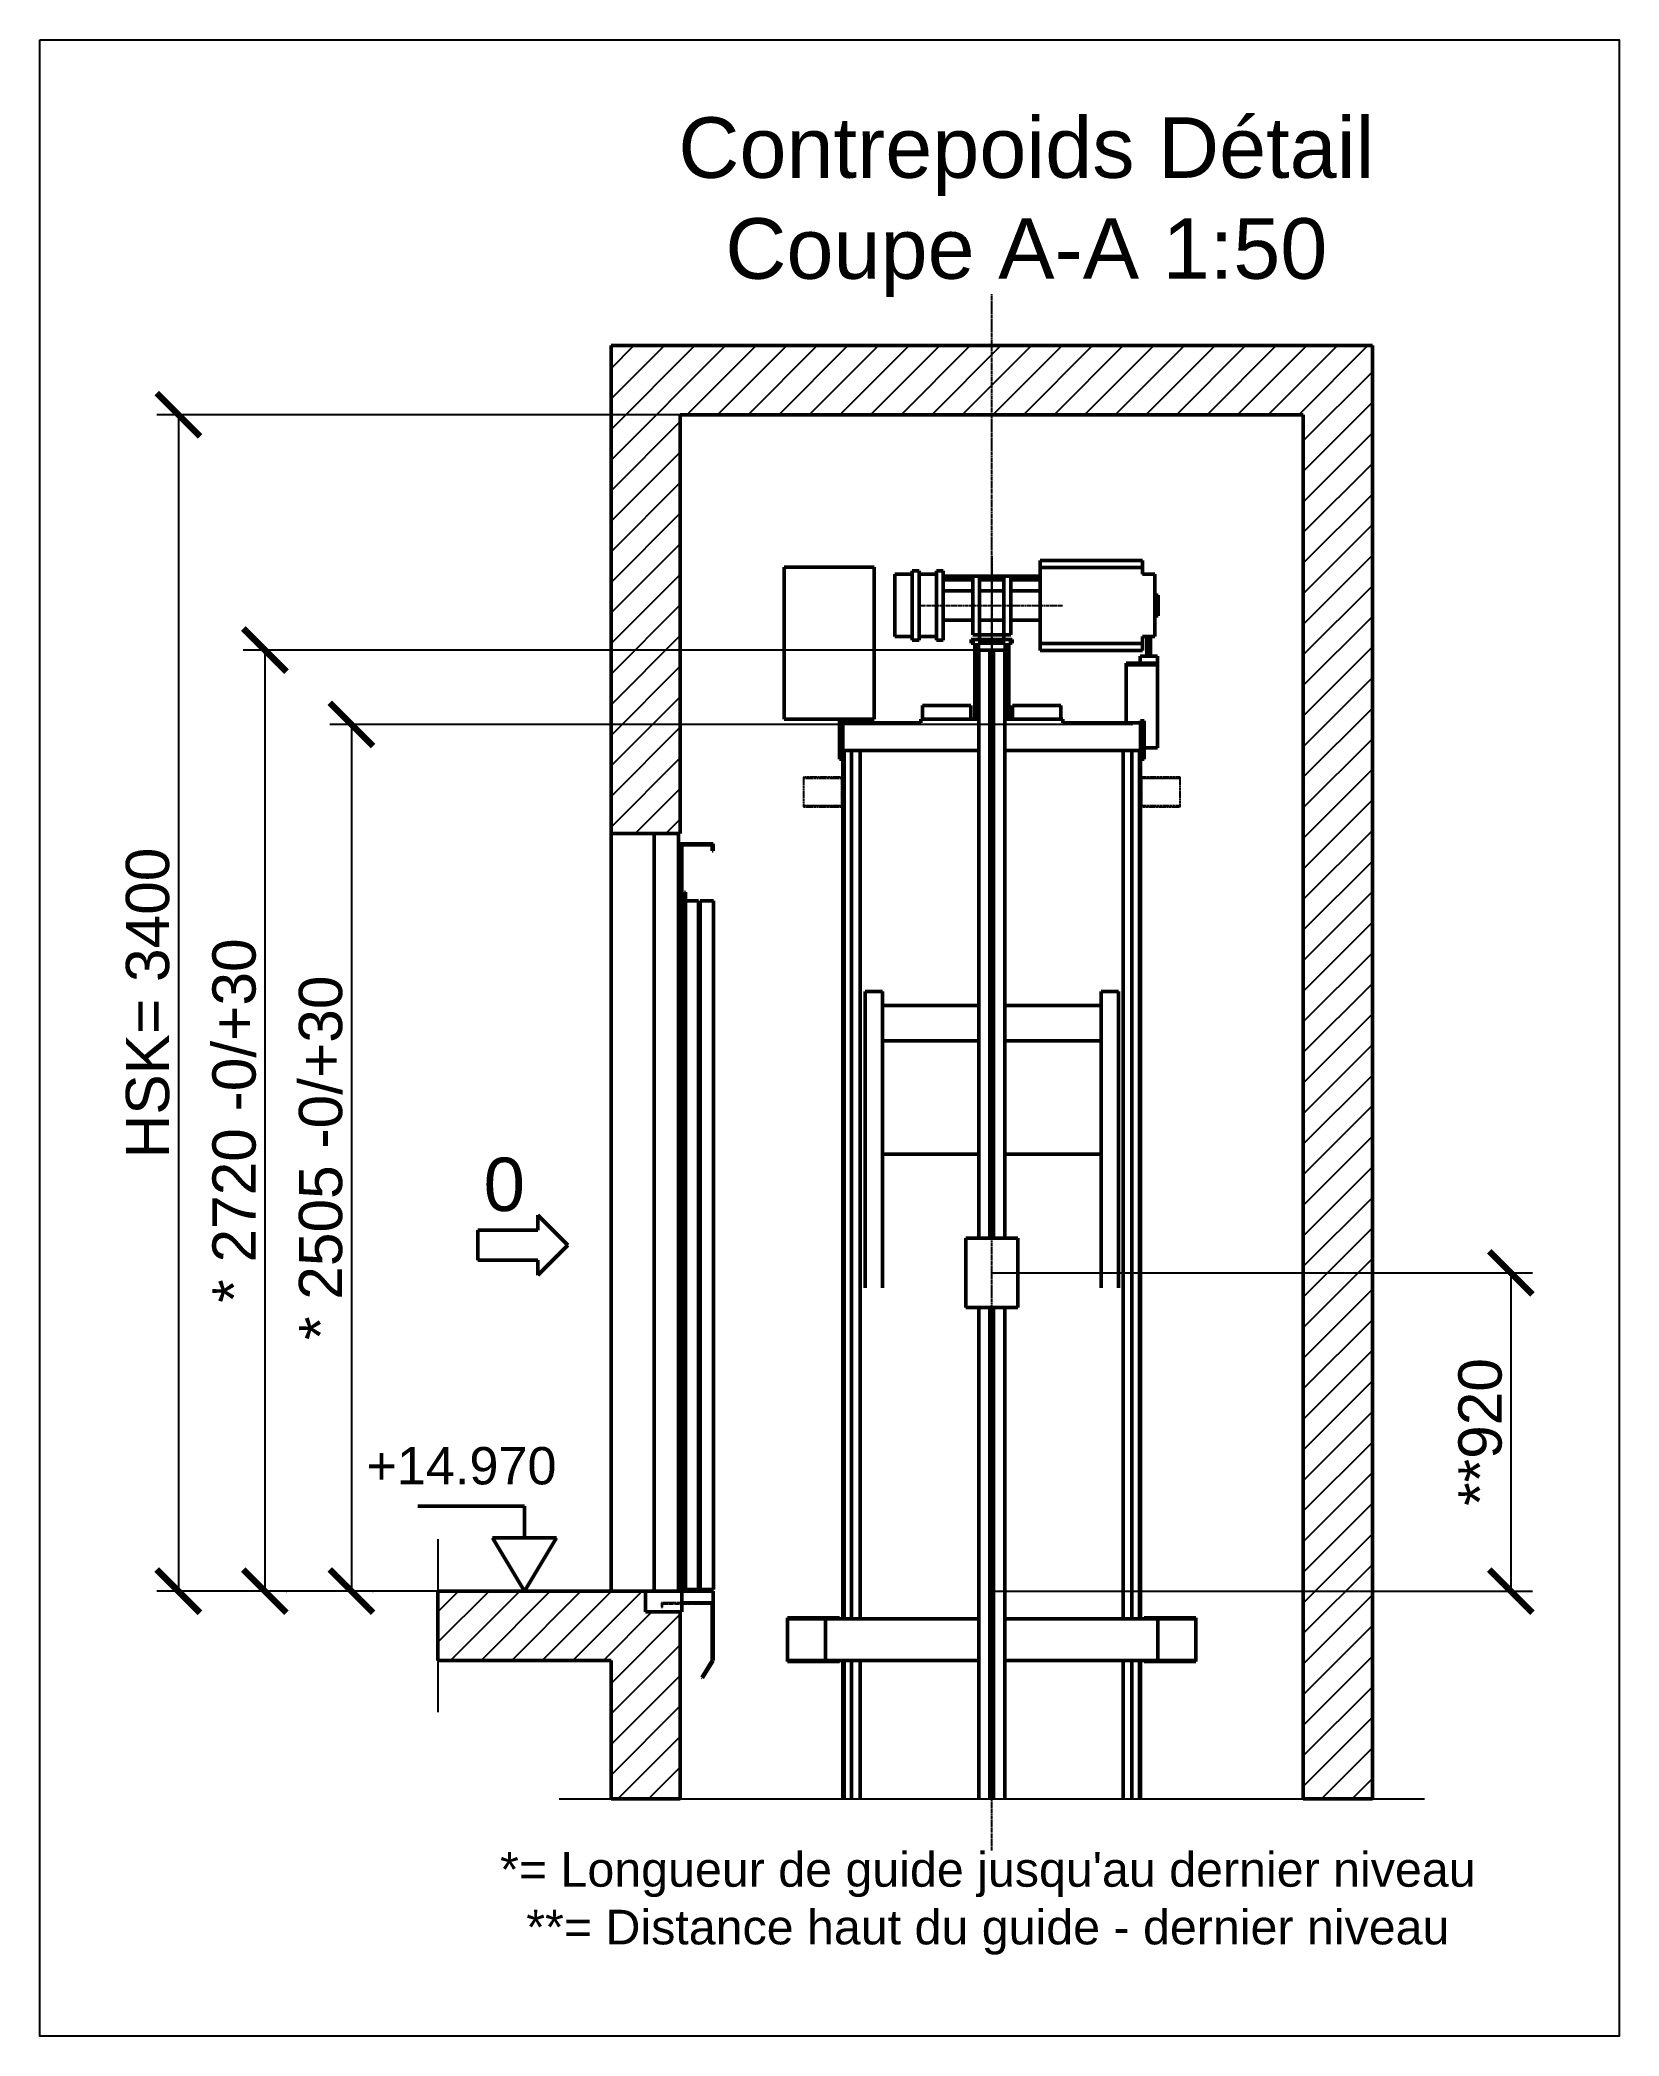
# Model space of a CAD drawing. Header units: millimetres. Extents: x -1795 to 75982, y -13206 to 25154.
# Drawn here: x 59763 to 64325, y -250 to 5519 of the extents above; entities that cross this region are included whole.
import ezdxf
from ezdxf.enums import TextEntityAlignment as Align

# ---------------------------------------------------------------- set-up
doc = ezdxf.new("R2010")
doc.units = ezdxf.units.MM
doc.linetypes.add('AM_ISO02W050', pattern=[7.5, 6, -1.5])
doc.linetypes.add('AM_ISO08W050', pattern=[18, 12, -1.5, 3, -1.5])
for name, color, linetype, lineweight in [('AM_0', 7, 'Continuous', 50), ('AM_3', 6, 'AM_ISO02W050', 25), ('AM_5', 3, 'Continuous', 25), ('AM_6', 2, 'Continuous', 35), ('LDCar-AM_0', 7, 'Continuous', 50), ('LDCar-AM_3', 6, 'AM_ISO02W050', 25), ('LDCar-AM_4', 3, 'Continuous', 25), ('LDCar-AM_6', 2, 'Continuous', 35), ('LDCar-AM_7', 4, 'AM_ISO08W050', 25), ('LDGear-AM_0', 7, 'Continuous', 50), ('LDGear-AM_6', 2, 'Continuous', 35), ('LDGear-AM_7', 4, 'AM_ISO08W050', 25), ('LDGuides-AM_0', 7, 'Continuous', 50), ('LDGuides-AM_6', 2, 'Continuous', 35), ('LDRailBrackets-AM_0', 7, 'Continuous', 50), ('LDRailBrackets-AM_6', 2, 'Continuous', 35), ('LDShaft-AM_0', 7, 'Continuous', 50), ('LDShaft-AM_4', 3, 'Continuous', 25), ('LDShaft-AM_5', 3, 'Continuous', 25), ('LDShaft-AM_6', 2, 'Continuous', 35), ('LDShaft-AM_7', 4, 'AM_ISO08W050', 25), ('LDShaft-AM_8', 1, 'Continuous', 25)]:
    doc.layers.add(name, color=color, linetype=linetype, lineweight=lineweight)
doc.layers.add('AM_VIEWS', color=1, linetype='Continuous', lineweight=25, plot=False)
doc.styles.add('LD', font='ARIALUNI.TTF')
doc.dimstyles.new('LIFT', dxfattribs={"dimtxt": 2.5, "dimasz": 2.5, "dimexe": 1.25, "dimexo": 0, "dimgap": 0.5, "dimtad": 1, "dimdec": 0, "dimzin": 1, "dimdsep": 46, "dimtxsty": 'LD', "dimblk": 'ARCHTICK', "dimcen": 0, "dimdle": 1, "dimclrd": 3, "dimclre": 3, "dimclrt": 4, "dimadec": 0, "dimazin": 0, "dimtp": 0.1, "dimtm": 0.1, "dimtfac": 0.71, "dimtdec": 0, "dimtix": 1, "dimtmove": 0, "dimatfit": 3, "dimfxl": 1, "dimtolj": 1, "dimarcsym": 0})

msp = doc.modelspace()

# ---------------------------------------------------------------- texts
at = {"layer": 'LDShaft-AM_0', "attachment_point": 5, "style": 'LD'}
for s, insert, char_height in [('\\fArial Unicode MS|b0|i0|u0;\\C256;Contrepoids Détail\\PCoupe A-A 1:50', (62612.6, 5035.9), 175), ("\\fArial Unicode MS|b0|i0|u0;\\C256;*= Longueur de guide jusqu'au dernier niveau\\P**= Distance haut du guide - dernier niveau ", (62501.3, 133.3), 100)]:
    msp.add_mtext(s, dxfattribs=dict(at, insert=insert, char_height=char_height))

# ---------------------------------------------------------------- blocks, each defined once
blk = doc.blocks.new('LD_20150423131208_00000123')
at = {"layer": 'LDShaft-AM_8'}
for p, q in [((-200, 22339), (131, 22670)), ((-200, 22427.4), (42.6, 22670)), ((-200, 22515.8), (-45.8, 22670)), ((-200, 22604.2), (-134.2, 22670)), ((19.4, 22470), (219.4, 22670)), ((107.7, 22470), (307.7, 22670)), ((196.1, 22470), (396.1, 22670)), ((284.5, 22470), (484.5, 22670)), ((372.9, 22470), (572.9, 22670)), ((461.3, 22470), (661.3, 22670)), ((549.7, 22470), (749.7, 22670)), ((638.1, 22470), (838.1, 22670)), ((726.5, 22470), (926.5, 22670)), ((814.9, 22470), (1014.9, 22670)), ((903.2, 22470), (1103.2, 22670)), ((991.6, 22470), (1191.6, 22670)), ((1080, 22470), (1280, 22670)), ((1168.4, 22470), (1368.4, 22670)), ((1256.8, 22470), (1456.8, 22670)), ((1345.2, 22470), (1545.2, 22670)), ((1433.6, 22470), (1633.6, 22670)), ((1522, 22470), (1722, 22670)), ((1610.3, 22470), (1810.3, 22670)), ((1698.7, 22470), (1898.7, 22670)), ((1787.1, 22470), (1987.1, 22670)), ((1800, 22394.5), (2000, 22594.5)), ((1800, 22306.1), (2000, 22506.1)), ((-200, 22250.6), (0, 22450.6)), ((1800, 22217.7), (2000, 22417.7)), ((-200, 22162.3), (0, 22362.3)), ((1800, 22129.3), (2000, 22329.3)), ((-200, 22073.9), (0, 22273.9)), ((1800, 22040.9), (2000, 22240.9)), ((-200, 21985.5), (0, 22185.5)), ((-200, 21897.1), (0, 22097.1)), ((1800, 21952.5), (2000, 22152.5)), ((1800, 21864.2), (2000, 22064.2)), ((-200, 21808.7), (0, 22008.7)), ((1800, 21775.8), (2000, 21975.8)), ((-200, 21720.3), (0, 21920.3)), ((1800, 21687.4), (2000, 21887.4)), ((-200, 21631.9), (0, 21831.9)), ((1800, 21599), (2000, 21799)), ((-200, 21543.5), (0, 21743.5)), ((1800, 21510.6), (2000, 21710.6)), ((-200, 21455.1), (0, 21655.1)), ((1800, 21422.2), (2000, 21622.2)), ((-200, 21366.8), (0, 21566.8)), ((1800, 21333.8), (2000, 21533.8)), ((-200, 21278.4), (0, 21478.4)), ((1800, 21245.4), (2000, 21445.4)), ((-130, 21260), (0, 21390)), ((1800, 21157), (2000, 21357)), ((-41.6, 21260), (0, 21301.6)), ((1800, 21068.7), (2000, 21268.7)), ((1800, 20980.3), (2000, 21180.3)), ((1800, 20891.9), (2000, 21091.9)), ((1800, 20803.5), (2000, 21003.5)), ((1800, 20715.1), (2000, 20915.1)), ((1800, 20626.7), (2000, 20826.7)), ((1800, 20538.3), (2000, 20738.3)), ((1800, 20449.9), (2000, 20649.9)), ((1800, 20361.6), (2000, 20561.6)), ((1800, 20273.2), (2000, 20473.2)), ((1800, 20184.8), (2000, 20384.8)), ((1800, 20096.4), (2000, 20296.4)), ((1800, 20008), (2000, 20208)), ((1800, 19919.6), (2000, 20119.6)), ((1800, 19831.2), (2000, 20031.2)), ((1800, 19742.8), (2000, 19942.8)), ((1800, 19654.4), (2000, 19854.4)), ((1800, 19566.1), (2000, 19766.1)), ((1800, 19477.7), (2000, 19677.7)), ((1800, 19389.3), (2000, 19589.3)), ((1800, 19300.9), (2000, 19500.9)), ((1800, 19212.5), (2000, 19412.5)), ((1800, 19124.1), (2000, 19324.1)), ((1800, 19035.7), (2000, 19235.7)), ((1800, 18947.3), (2000, 19147.3)), ((-700, 18922.2), (-552.2, 19070)), ((-700, 19010.6), (-640.6, 19070)), ((-663.8, 18870), (-463.8, 19070)), ((-575.4, 18870), (-375.4, 19070)), ((-487, 18870), (-287, 19070)), ((-398.7, 18870), (-198.7, 19070)), ((-310.3, 18870), (-110.3, 19070)), ((1800, 18859), (2000, 19059)), ((-221.9, 18870), (-81.9, 19010)), ((-200, 18803.5), (0, 19003.5)), ((1800, 18770.6), (2000, 18970.6)), ((-200, 18715.1), (0, 18915.1)), ((1800, 18682.2), (2000, 18882.2)), ((-200, 18626.7), (0, 18826.7)), ((1800, 18593.8), (2000, 18793.8)), ((-200, 18538.3), (0, 18738.3)), ((1800, 18505.4), (2000, 18705.4)), ((-179.9, 18470), (0, 18649.9)), ((1853, 18470), (2000, 18617)), ((-91.6, 18470), (0, 18561.6)), ((1941.4, 18470), (2000, 18528.6)), ((-3.2, 18470), (0, 18473.2))]:
    blk.add_line(p, q, dxfattribs=at)
blk = doc.blocks.new('LD_20150423131208_00000124')
at = {"layer": 'LDShaft-AM_0'}
for p, q in [((-20, 22670), (-200, 22670)), ((-200, 22670), (-200, 21260)), ((0, 22670), (-20, 22670)), ((1800, 22670), (0, 22670)), ((1820, 22670), (1800, 22670)), ((2000, 22670), (1820, 22670)), ((2000, 18470), (2000, 22670)), ((0, 21260), (0, 22470)), ((0, 22470), (1800, 22470)), ((1800, 22470), (1800, 18470)), ((-200, 21260), (-200, 19070)), ((-200, 21260), (-20, 21260)), ((-20, 21260), (0, 21260)), ((-700, 19069.9999), (-700, 18869.9999)), ((-200, 19069.9999), (-700, 19069.9999)), ((-100, 19069.9999), (-200, 19069.9999)), ((-100, 19010), (-100, 19069.9999)), ((-20, 19010), (-100, 19010)), ((0, 19010), (-20, 19010)), ((0, 18470), (0, 19010)), ((-700, 18869.9999), (-200, 18869.9999)), ((-200, 18869.9999), (-200, 18470)), ((-200, 18470), (-20, 18470)), ((-20, 18470), (0, 18470)), ((1800, 18470), (1820, 18470)), ((1820, 18470), (2000, 18470))]:
    blk.add_line(p, q, dxfattribs=at)
blk = doc.blocks.new('LD_20150423131208_00000125')
at = {"layer": 'LDCar-AM_0'}
for p, q in [((-316, 2833), (-366, 2833)), ((-366, 2833), (-366, 1977)), ((-316, 1977), (-316, 2833)), ((366, 2833), (316, 2833)), ((316, 2833), (316, 1977)), ((366, 1977), (366, 2833)), ((-37.5, 2793), (-316, 2793)), ((316, 2793), (37.5, 2793)), ((-316, 2691), (-37.5, 2691)), ((37.5, 2691), (316, 2691)), ((-37.5, 2363), (-316, 2363)), ((316, 2363), (37.5, 2363))]:
    blk.add_line(p, q, dxfattribs=at)
blk = doc.blocks.new('LD_20150423131208_00000126')
at = {"layer": 'LDRailBrackets-AM_0'}
for p, q in [((-580, 63), (-590, 63)), ((-590, 63), (-590, 60)), ((-480, 60), (-590, 60)), ((-590, 60), (-590, -60)), ((-590, 60), (-580, 60)), ((-525, 63), (-580, 63)), ((-580, 63), (-580, 60)), ((-580, 60), (-580, 63)), ((-580, 60), (-525, 60)), ((-490, 63), (-525, 63)), ((-525, 63), (-525, 60)), ((-525, 60), (-525, 63)), ((-525, 60), (-490, 60)), ((-490, 60), (-490, 63)), ((-460, 63), (-490, 63)), ((-490, 63), (-490, 60)), ((-490, 60), (-460, 60)), ((-37.5, 60), (-480, 60)), ((-480, 60), (-480, 57)), ((-440, 63), (-460, 63)), ((-460, 63), (-460, 60)), ((-460, 60), (-460, 63)), ((-460, 60), (-440, 60)), ((-440, 60), (-440, 63)), ((480, 60), (37.5, 60)), ((440, 63), (440, 60)), ((460, 63), (440, 63)), ((440, 60), (460, 60)), ((460, 60), (460, 63)), ((460, 63), (460, 60)), ((490, 63), (460, 63)), ((460, 60), (490, 60)), ((590, 60), (480, 60)), ((480, 57), (480, 60)), ((490, 60), (490, 63)), ((490, 63), (490, 60)), ((525, 63), (490, 63)), ((490, 60), (525, 60)), ((525, 60), (525, 63)), ((525, 63), (525, 60)), ((580, 63), (525, 63)), ((525, 60), (580, 60)), ((580, 60), (580, 63)), ((580, 63), (580, 60)), ((590, 63), (580, 63)), ((580, 60), (590, 60)), ((590, 60), (590, 63)), ((590, -60), (590, 60)), ((-480, 57), (-480, -57)), ((480, -57), (480, 57)), ((-480, -57), (-480, -60)), ((480, -60), (480, -57)), ((-580, -60), (-590, -60)), ((-590, -60), (-590, -63)), ((-590, -60), (-480, -60)), ((-590, -63), (-580, -63)), ((-525, -60), (-580, -60)), ((-580, -60), (-580, -63)), ((-580, -63), (-580, -60)), ((-580, -63), (-525, -63)), ((-525, -63), (-525, -60)), ((-490, -60), (-525, -60)), ((-525, -60), (-525, -63)), ((-525, -63), (-490, -63)), ((-460, -60), (-490, -60)), ((-490, -60), (-490, -63)), ((-490, -63), (-490, -60)), ((-490, -63), (-460, -63)), ((-480, -60), (-37.5, -60)), ((-440, -60), (-460, -60)), ((-460, -60), (-460, -63)), ((-460, -63), (-460, -60)), ((-460, -63), (-440, -63)), ((-440, -63), (-440, -60)), ((37.5, -60), (480, -60)), ((440, -60), (440, -63)), ((460, -60), (440, -60)), ((440, -63), (460, -63)), ((460, -63), (460, -60)), ((460, -60), (460, -63)), ((490, -60), (460, -60)), ((460, -63), (490, -63)), ((480, -60), (590, -60)), ((490, -63), (490, -60)), ((490, -60), (490, -63)), ((525, -60), (490, -60)), ((490, -63), (525, -63)), ((525, -63), (525, -60)), ((525, -60), (525, -63)), ((580, -60), (525, -60)), ((525, -63), (580, -63)), ((580, -63), (580, -60)), ((580, -60), (580, -63)), ((590, -60), (580, -60)), ((580, -63), (590, -63)), ((590, -63), (590, -60))]:
    blk.add_line(p, q, dxfattribs=at)
blk = doc.blocks.new('LD_20150423131208_00000127')
at = {"layer": 'LDGuides-AM_0'}
for p, q in [((-25, 1961), (-25, -549)), ((0, 1961), (0, -549)), ((0, -549), (0, 1961)), ((21.5, -549), (21.5, 1961)), ((21.5, 1961), (21.5, -549)), ((25, -549), (25, 1961)), ((-25, -669), (-25, -1069)), ((0, -669), (0, -1069)), ((0, -1069), (0, -669)), ((21.5, -1069), (21.5, -669)), ((21.5, -669), (21.5, -1069)), ((25, -1069), (25, -669))]:
    blk.add_line(p, q, dxfattribs=at)
blk = doc.blocks.new('_ArchTick')
at = {"color": 0, "linetype": 'ByBlock', "const_width": 0.15}
blk.add_lwpolyline([(-0.5, -0.5), (0.5, 0.5)], dxfattribs=at)
blk = doc.blocks.new('*D577')
at = {"layer": 'AM_5', "color": 3, "transparency": 16777216}
for p, q in [((62917.6, 3540.9), (60600.1, 3540.9)), ((60662.6, 3540.9), (60662.6, 1035.9)), ((60725.1, 1035.9), (60600.1, 1035.9))]:
    blk.add_line(p, q, dxfattribs=at)
for p in [(62917.1, 3540.9), (60724.6, 1035.9)]:
    blk.add_point(p, dxfattribs=at)
at = {"layer": 'AM_5', "color": 3, "transparency": 16777216, "xscale": 125, "yscale": 125, "zscale": 125}
for p, rotation in [((60662.6, 3540.9), 90), ((60662.6, 1035.9), 270)]:
    blk.add_blockref('_ArchTick', p, dxfattribs=dict(at, rotation=rotation))
at = {"layer": 'AM_5', "color": 4, "transparency": 16777216, "insert": (60637.6, 2288.4), "char_height": 125, "attachment_point": 8, "rotation": 90, "style": 'LD'}
blk.add_mtext('* 2505 -0/+30', dxfattribs=at)
blk = doc.blocks.new('LD_20150423131208_00000128')
at = {"layer": 'LDGuides-AM_0'}
for p, q in [((-25, 1961), (-25, -549)), ((-21.5, 1961), (-21.5, -549)), ((-21.5, -549), (-21.5, 1961)), ((0, -549), (0, 1961)), ((0, 1961), (0, -549)), ((25, -549), (25, 1961)), ((-25, -669), (-25, -1069)), ((-21.5, -669), (-21.5, -1069)), ((-21.5, -1069), (-21.5, -669)), ((0, -1069), (0, -669)), ((0, -669), (0, -1069)), ((25, -1069), (25, -669))]:
    blk.add_line(p, q, dxfattribs=at)
blk = doc.blocks.new('*D579')
at = {"layer": 'LDShaft-AM_5', "color": 3, "transparency": 16777216}
for p, q in [((61612.6, 4435.9), (60100.1, 4435.9)), ((60162.6, 4435.9), (60162.6, 1035.9)), ((61612.6, 1035.9), (60100.1, 1035.9))]:
    blk.add_line(p, q, dxfattribs=at)
for p in [(61612.1, 4435.9), (61612.1, 1035.9)]:
    blk.add_point(p, dxfattribs=at)
at = {"layer": 'LDShaft-AM_5', "color": 3, "transparency": 16777216, "xscale": 125, "yscale": 125, "zscale": 125}
for p, rotation in [((60162.6, 4435.9), 90), ((60162.6, 1035.9), 270)]:
    blk.add_blockref('_ArchTick', p, dxfattribs=dict(at, rotation=rotation))
at = {"layer": 'LDShaft-AM_5', "color": 4, "transparency": 16777216, "insert": (60137.6, 2735.9), "char_height": 125, "attachment_point": 8, "rotation": 90, "style": 'LD'}
blk.add_mtext('HSK= 3400', dxfattribs=at)
blk = doc.blocks.new('LD_20150423131208_0000012A')
at = {"layer": 'LDGear-AM_0'}
for p, q in [((436, 130), (140, 130)), ((140, 130), (140, 110)), ((436, 110), (436, 130)), ((-280, 90), (-280, 83.1)), ((-230, 90), (-280, 90)), ((-280, 83.1), (-280, 63.6)), ((-280, 63.6), (-280, 34.4)), ((-230, 100), (-230, 92.4)), ((-210, 100), (-230, 100)), ((-230, 92.4), (-230, 70.7)), ((-230, 83.1), (-230, 90)), ((-230, 63.6), (-230, 83.1)), ((-230, 70.7), (-230, 38.3)), ((-230, 34.4), (-230, 63.6)), ((-210, 92.4), (-210, 100)), ((-210, 70.7), (-210, 92.4)), ((-210, 90), (-210, 83.1)), ((-160, 90), (-210, 90)), ((-210, 83.1), (-210, 63.6)), ((-210, 38.3), (-210, 70.7)), ((-210, 63.6), (-210, 34.4)), ((-160, 100), (-160, 92.4)), ((-140, 100), (-160, 100)), ((-160, 92.4), (-160, 70.7)), ((-160, 83.1), (-160, 90)), ((-160, 63.6), (-160, 83.1)), ((-160, 70.7), (-160, 38.3)), ((-160, 34.4), (-160, 63.6)), ((-140, 92.4), (-140, 100)), ((-140, 70.7), (-140, 92.4)), ((-55, 85), (-140, 85)), ((-140, 85), (-140, 73.6)), ((-55, 73.6), (-140, 73.6)), ((-140, 73.6), (-140, 42.5)), ((-140, 73.6), (-55, 73.6)), ((-140, 38.3), (-140, 70.7)), ((-55, 85), (-55, 78.5)), ((-35, 85), (-55, 85)), ((-55, 73.6), (-55, 85)), ((-55, 78.5), (-55, 60.1)), ((-55, 42.5), (-55, 73.6)), ((-55, 60.1), (-55, 32.5)), ((-35, 78.5), (-35, 85)), ((35, 85), (-35, 85)), ((-35, 85), (-35, 73.6)), ((-35, 60.1), (-35, 78.5)), ((35, 73.6), (-35, 73.6)), ((-35, 73.6), (-35, 42.5)), ((-35, 73.6), (35, 73.6)), ((-35, 32.5), (-35, 60.1)), ((35, 85), (35, 78.5)), ((55, 85), (35, 85)), ((35, 73.6), (35, 85)), ((35, 78.5), (35, 60.1)), ((35, 42.5), (35, 73.6)), ((35, 60.1), (35, 32.5)), ((55, 78.5), (55, 85)), ((140, 85), (55, 85)), ((55, 85), (55, 73.6)), ((55, 60.1), (55, 78.5)), ((140, 73.6), (55, 73.6)), ((55, 73.6), (55, 42.5)), ((55, 73.6), (140, 73.6)), ((55, 32.5), (55, 60.1)), ((436, 110), (140, 110)), ((140, 110), (140, -110)), ((140, 110), (436, 110)), ((140, 73.6), (140, 85)), ((140, 42.5), (140, 73.6)), ((436, 90), (436, 110)), ((471, 90), (436, 90)), ((471, -90), (471, 90)), ((-280, 34.4), (-280, 0)), ((-280, 0), (-280, -34.4)), ((-230, 38.3), (-230, 0)), ((-230, 0), (-230, 34.4)), ((-230, 0), (-230, -38.3)), ((-230, -34.4), (-230, 0)), ((-210, 0), (-210, 38.3)), ((-210, 34.4), (-210, 0)), ((-210, -38.3), (-210, 0)), ((-210, 0), (-210, -34.4)), ((-160, 38.3), (-160, 0)), ((-160, 0), (-160, 34.4)), ((-160, 0), (-160, -38.3)), ((-160, -34.4), (-160, 0)), ((-55, 42.5), (-140, 42.5)), ((-140, 42.5), (-140, 0)), ((-140, 42.5), (-55, 42.5)), ((-140, 0), (-140, 38.3)), ((-140, -38.3), (-140, 0)), ((-140, 0), (-140, -42.5)), ((-55, 0), (-55, 42.5)), ((-55, 32.5), (-55, 0)), ((-55, 0), (-55, -32.5)), ((-55, -42.5), (-55, 0)), ((35, 42.5), (-35, 42.5)), ((-35, 42.5), (-35, 0)), ((-35, 42.5), (35, 42.5)), ((-35, 0), (-35, 32.5)), ((-35, -32.5), (-35, 0)), ((-35, 0), (-35, -42.5)), ((35, 0), (35, 42.5)), ((35, 32.5), (35, 0)), ((35, 0), (35, -32.5)), ((35, -42.5), (35, 0)), ((140, 42.5), (55, 42.5)), ((55, 42.5), (55, 0)), ((55, 42.5), (140, 42.5)), ((55, 0), (55, 32.5)), ((55, -32.5), (55, 0)), ((55, 0), (55, -42.5)), ((140, 0), (140, 42.5)), ((140, -42.5), (140, 0)), ((471, 30), (471, 27.7)), ((481, 30), (471, 30)), ((471, 27.7), (471, 21.2)), ((471, 21.2), (471, 11.5)), ((471, 11.5), (471, 0)), ((471, 0), (471, -11.5)), ((481, 27.7), (481, 30)), ((481, 21.2), (481, 27.7)), ((481, 11.5), (481, 21.2)), ((481, 0), (481, 11.5)), ((481, -11.5), (481, 0)), ((-280, -34.4), (-280, -63.6)), ((-230, -63.6), (-230, -34.4)), ((-230, -38.3), (-230, -70.7)), ((-210, -34.4), (-210, -63.6)), ((-210, -70.7), (-210, -38.3)), ((-160, -63.6), (-160, -34.4)), ((-160, -38.3), (-160, -70.7)), ((-140, -70.7), (-140, -38.3)), ((-140, -42.5), (-55, -42.5)), ((-55, -32.5), (-55, -60.1)), ((-35, -60.1), (-35, -32.5)), ((35, -42.5), (-35, -42.5)), ((-35, -42.5), (-35, -85)), ((-35, -42.5), (35, -42.5)), ((35, -32.5), (35, -60.1)), ((35, -85), (35, -42.5)), ((55, -60.1), (55, -32.5)), ((55, -42.5), (140, -42.5)), ((471, -11.5), (471, -21.2)), ((471, -21.2), (471, -27.7)), ((471, -27.7), (471, -30)), ((471, -30), (481, -30)), ((481, -21.2), (481, -11.5)), ((481, -27.7), (481, -21.2)), ((481, -30), (481, -27.7)), ((-280, -63.6), (-280, -83.1)), ((-280, -83.1), (-280, -90)), ((-280, -90), (-230, -90)), ((-230, -83.1), (-230, -63.6)), ((-230, -70.7), (-230, -92.4)), ((-230, -90), (-230, -83.1)), ((-230, -92.4), (-230, -100)), ((-230, -100), (-210, -100)), ((-210, -63.6), (-210, -83.1)), ((-210, -92.4), (-210, -70.7)), ((-210, -83.1), (-210, -90)), ((-210, -90), (-160, -90)), ((-210, -100), (-210, -92.4)), ((-160, -83.1), (-160, -63.6)), ((-160, -70.7), (-160, -92.4)), ((-160, -90), (-160, -83.1)), ((-160, -92.4), (-160, -100)), ((-160, -100), (-140, -100)), ((-140, -92.4), (-140, -70.7)), ((-140, -100), (-140, -92.4)), ((-55, -60.1), (-55, -78.5)), ((-55, -78.5), (-55, -85)), ((-55, -85), (-35, -85)), ((-35, -78.5), (-35, -60.1)), ((-35, -85), (-35, -78.5)), ((35, -85), (-35, -85)), ((-35, -85), (-35, -99)), ((-35, -85), (35, -85)), ((-35, -99), (35, -99)), ((35, -60.1), (35, -78.5)), ((35, -78.5), (35, -85)), ((35, -99), (35, -85)), ((35, -85), (55, -85)), ((55, -78.5), (55, -60.1)), ((55, -85), (55, -78.5)), ((140, -110), (436, -110)), ((436, -110), (140, -110)), ((140, -110), (140, -130)), ((436, -110), (436, -90)), ((436, -90), (471, -90)), ((436, -130), (436, -110)), ((448.5, -90), (448.5, -147)), ((458.5, -147), (458.5, -90)), ((140, -130), (436, -130)), ((430.4, -147), (428.5, -147)), ((428.5, -147), (428.5, -167)), ((428.5, -167), (430.4, -167)), ((435.8, -147), (430.4, -147)), ((430.4, -167), (435.8, -167)), ((443.9, -147), (435.8, -147)), ((435.8, -167), (443.9, -167)), ((453.5, -147), (443.9, -147)), ((443.9, -167), (453.5, -167)), ((463.1, -147), (453.5, -147)), ((453.5, -167), (463.1, -167)), ((471.2, -147), (463.1, -147)), ((463.1, -167), (471.2, -167)), ((476.6, -147), (471.2, -147)), ((471.2, -167), (476.6, -167)), ((478.5, -147), (476.6, -147)), ((476.6, -167), (478.5, -167)), ((478.5, -167), (478.5, -147))]:
    blk.add_line(p, q, dxfattribs=at)
blk = doc.blocks.new('LD_20150423131208_0000012B')
at = {"layer": 'LDGear-AM_7'}
for p, q in [((0, 142.5), (0, -142.5)), ((-205, 0), (205, 0))]:
    blk.add_line(p, q, dxfattribs=at)
blk = doc.blocks.new('LD_20150423131208_0000012C')
at = {"layer": 'LDGear-AM_0'}
for p, q in [((59, 30), (-59, 30)), ((-59, 30), (-59, 20)), ((-59, 20), (-49, 20)), ((-49, 20), (-49, 10)), ((-49, 10), (-39, 10)), ((-39, 10), (-49, 10)), ((-49, 10), (-49, -48)), ((-39, 10), (-39, 20)), ((-39, 20), (39, 20)), ((-39, -48), (-39, 10)), ((38.5, 20), (-38.5, 20)), ((-38.5, 20), (-38.5, -200)), ((38.5, -200), (38.5, 20)), ((39, 20), (39, 10)), ((39, 10), (49, 10)), ((49, 10), (39, 10)), ((39, 10), (39, -48)), ((49, 10), (49, 20)), ((49, 20), (59, 20)), ((49, -48), (49, 10)), ((59, 20), (59, 30)), ((-39, -48), (-49, -48)), ((-49, -48), (-49, -122)), ((-49, -48), (-39, -48)), ((-39, -122), (-39, -48)), ((49, -48), (39, -48)), ((39, -48), (39, -122)), ((39, -48), (49, -48)), ((49, -122), (49, -48)), ((388.5, -38), (388.5, -43)), ((478.5, -38), (388.5, -38)), ((388.5, -43), (388.5, -210)), ((478.5, -43), (388.5, -43)), ((388.5, -43), (478.5, -43)), ((478.5, -43), (478.5, -38)), ((478.5, -283), (478.5, -43)), ((-200, -160), (-200, -200)), ((-60, -160), (-200, -160)), ((-60, -200), (-60, -160)), ((-49, -122), (-39, -122)), ((-39, -122), (-49, -122)), ((-49, -122), (-49, -200)), ((-39, -200), (-39, -122)), ((39, -122), (49, -122)), ((49, -122), (39, -122)), ((39, -122), (39, -200)), ((49, -200), (49, -122)), ((60, -160), (60, -200)), ((200, -160), (60, -160)), ((200, -200), (200, -160)), ((-430, -205), (-440, -205)), ((-440, -205), (-440, -315)), ((-430, -315), (-430, -205)), ((-430, -210), (-430, -290)), ((-205, -210), (-430, -210)), ((-205, -200), (-205, -210)), ((-37.5, -200), (-205, -200)), ((-200, -200), (-60, -200)), ((-49, -200), (-39, -200)), ((-38.5, -200), (-37.5, -200)), ((205, -200), (37.5, -200)), ((37.5, -200), (38.5, -200)), ((39, -200), (49, -200)), ((60, -200), (200, -200)), ((205, -210), (205, -200)), ((430, -210), (205, -210)), ((440, -205), (430, -205)), ((430, -205), (430, -315)), ((430, -290), (430, -210)), ((440, -315), (440, -205)), ((440, -283), (478.5, -283)), ((-440, -315), (-430, -315)), ((-430, -290), (-37.5, -290)), ((37.5, -290), (430, -290)), ((430, -315), (440, -315))]:
    blk.add_line(p, q, dxfattribs=at)
blk = doc.blocks.new('LD_20150423131208_0000012D')
at = {"layer": 'LDShaft-AM_4'}
blk.add_line((-700, 150), (-700, -350.0001), dxfattribs=at)
blk = doc.blocks.new('LD_20150423131208_0000012E')
at = {"layer": 'LDShaft-AM_0'}
for p, q in [((50, 2190), (-20.5, 2190)), ((-20.5, 2190), (-20.5, 0)), ((50, 0), (50, 2190)), ((-20.5, 0), (50, 0))]:
    blk.add_line(p, q, dxfattribs=at)
blk = doc.blocks.new('LD_20150423131208_0000012F')
at = {"layer": 'LDShaft-AM_0'}
for p, q in [((-700, 0), (-700, -0.0001)), ((5, 0), (-700, 0)), ((5, -60), (5, 0)), ((-100, -60), (5, -60))]:
    blk.add_line(p, q, dxfattribs=at)
blk = doc.blocks.new('LD_20150423131208_00000130')
at = {"layer": 'LDCar-AM_0'}
for p, q in [((150, 2160), (50, 2160)), ((50, 2157), (147, 2157)), ((60, 2003), (60, 2157)), ((147, 2157), (147, 2140)), ((147, 2140), (150, 2140)), ((150, 2140), (150, 2160)), ((70, 2020), (67, 2020)), ((67, 2020), (67, 2003)), ((70, 2000), (70, 2020)), ((67, 2003), (50, 2003)), ((50, 2000), (70, 2000)), ((60, 0), (60, 2000)), ((70, 1995), (70, 5)), ((108, 1995), (70, 1995)), ((108, 5), (108, 1995)), ((113, 1995), (113, 5)), ((151, 1995), (113, 1995)), ((151, 5), (151, 1995)), ((50, 0), (60, 0)), ((60, 0), (60, -34)), ((150, 0), (60, 0)), ((70, 5), (108, 5)), ((113, 5), (151, 5)), ((150, -34), (150, 0)), ((60, -34), (150, -34)), ((147, -34), (147, -200)), ((150, -34), (147, -34)), ((150, -200), (150, -34)), ((147.2, -200.2), (117.2, -249.2)), ((119.8, -250.8), (149.8, -201.8)), ((147, -200), (150, -200)), ((149.8, -201.8), (147.2, -200.2)), ((117.2, -249.2), (119.8, -250.8))]:
    blk.add_line(p, q, dxfattribs=at)
at = {"layer": 'LDCar-AM_3'}
for p, q in [((71, 1995), (70, 1995)), ((70, 1995), (70, 5)), ((107, 1995), (71, 1995)), ((71, 1995), (71, 5)), ((71, 5), (71, 1995)), ((108, 1995), (107, 1995)), ((107, 1995), (107, 5)), ((107, 5), (107, 1995)), ((108, 5), (108, 1995)), ((114, 1995), (113, 1995)), ((113, 1995), (113, 5)), ((114, 5), (114, 1995)), ((150, 1995), (114, 1995)), ((114, 1995), (114, 5)), ((151, 1995), (150, 1995)), ((150, 1995), (150, 5)), ((150, 5), (150, 1995)), ((151, 5), (151, 1995)), ((70, 5), (71, 5)), ((71, 5), (107, 5)), ((107, 5), (108, 5)), ((113, 5), (114, 5)), ((114, 5), (150, 5)), ((150, 5), (151, 5))]:
    blk.add_line(p, q, dxfattribs=at)
at = {"layer": 'LDCar-AM_7'}
for p, q in [((1, -34), (1, -46)), ((147, -34), (1, -34)), ((1, -46), (4, -46)), ((4, -46), (4, -37)), ((4, -37), (147, -37)), ((147, -37), (147, -34))]:
    blk.add_line(p, q, dxfattribs=at)
blk = doc.blocks.new('LD_ENTRY_L')
for p, q in [((0, 0), (-140.6, 140.6)), ((-140.6, 70.3), (-140.6, 140.6)), ((-421.5, -70.3), (-421.5, 70.3)), ((-140.6, 70.3), (-421.5, 70.3)), ((0, 0), (-140.6, -140.6)), ((-140.6, -70.3), (-421.5, -70.3)), ((-140.6, -140.6), (-140.6, -70.3))]:
    blk.add_line(p, q)
blk = doc.blocks.new('LD_20150423131208_00000131')
at = {"layer": 'LDCar-AM_0', "xscale": 0.617, "yscale": 0.617, "zscale": 0.617}
blk.add_blockref('LD_ENTRY_L', (0, 0), dxfattribs=at)
at = {"layer": 'LDCar-AM_0', "style": 'LD'}
blk.add_text('0', height=154.25, dxfattribs=at).set_placement((-123.4, 98.72), align=Align.RIGHT)
blk = doc.blocks.new('LD_ENTRY_FLOOR_L')
for p, q in [((-150, 250), (0, 0)), ((0, 0), (150, 250))]:
    blk.add_line(p, q)
at = {"layer": 'AM_0'}
for p, q in [((0, 397.7), (-500, 397.7)), ((0, 250), (0, 397.7)), ((150, 250), (-150, 250))]:
    blk.add_line(p, q, dxfattribs=at)
blk = doc.blocks.new('LD_20150423131208_00000132')
at = {"layer": 'LDCar-AM_0', "xscale": 0.617, "yscale": 0.617, "zscale": 0.617}
blk.add_blockref('LD_ENTRY_FLOOR_L', (0, 0), dxfattribs=at)
at = {"layer": 'LDCar-AM_0', "style": 'LD'}
blk.add_text('+14.970', height=107.975, dxfattribs=at).set_placement((92.55, 308.5), align=Align.RIGHT)
blk = doc.blocks.new('LD_20150423131208_00000133')
at = {"layer": 'LDShaft-AM_7'}
blk.add_line((0, -750), (0, 3750), dxfattribs=at)
blk = doc.blocks.new('*D591')
at = {"layer": 'AM_5', "color": 3, "transparency": 16777216}
for p, q in [((62512.6, 1955.9), (64075.1, 1955.9)), ((64012.6, 1955.9), (64012.6, 1035.9)), ((62512.6, 1035.9), (64075.1, 1035.9))]:
    blk.add_line(p, q, dxfattribs=at)
for p in [(62513.1, 1955.9), (62513.1, 1035.9)]:
    blk.add_point(p, dxfattribs=at)
at = {"layer": 'AM_5', "color": 3, "transparency": 16777216, "xscale": 125, "yscale": 125, "zscale": 125}
for p, rotation in [((64012.6, 1955.9), 90), ((64012.6, 1035.9), 270)]:
    blk.add_blockref('_ArchTick', p, dxfattribs=dict(at, rotation=rotation))
at = {"layer": 'AM_5', "color": 4, "transparency": 16777216, "insert": (63987.6, 1495.9), "char_height": 125, "attachment_point": 8, "rotation": 90, "style": 'LD'}
blk.add_mtext('**920', dxfattribs=at)
blk = doc.blocks.new('LD_20150423131208_00000134')
at = {"layer": 'LDGuides-AM_0'}
for p, q in [((-5, 2143.5), (-37.5, 2143.5)), ((-37.5, 2143.5), (-37.5, 443.5)), ((5, 2143.5), (-5, 2143.5)), ((-5, 2143.5), (-5, 443.5)), ((-5, 443.5), (-5, 2143.5)), ((5, 443.5), (5, 2143.5)), ((37.5, 2143.5), (5, 2143.5)), ((5, 2143.5), (5, 443.5)), ((37.5, 443.5), (37.5, 2143.5)), ((-37.5, 243.5), (-37.5, -1176.5)), ((-5, 243.5), (-5, -1176.5)), ((-5, -1176.5), (-5, 243.5)), ((5, -1176.5), (5, 243.5)), ((5, 243.5), (5, -1176.5)), ((37.5, -1176.5), (37.5, 243.5))]:
    blk.add_line(p, q, dxfattribs=at)
blk = doc.blocks.new('*D593')
at = {"layer": 'AM_5', "color": 3, "transparency": 16777216}
for p, q in [((62512.6, 3755.9), (60350.1, 3755.9)), ((60412.6, 3755.9), (60412.6, 1035.9)), ((60475.1, 1035.9), (60350.1, 1035.9))]:
    blk.add_line(p, q, dxfattribs=at)
for p in [(62512.1, 3755.9), (60474.6, 1035.9)]:
    blk.add_point(p, dxfattribs=at)
at = {"layer": 'AM_5', "color": 3, "transparency": 16777216, "xscale": 125, "yscale": 125, "zscale": 125}
for p, rotation in [((60412.6, 3755.9), 90), ((60412.6, 1035.9), 270)]:
    blk.add_blockref('_ArchTick', p, dxfattribs=dict(at, rotation=rotation))
at = {"layer": 'AM_5', "color": 4, "transparency": 16777216, "insert": (60387.6, 2395.9), "char_height": 125, "attachment_point": 8, "rotation": 90, "style": 'LD'}
blk.add_mtext('* 2720 -0/+30', dxfattribs=at)
blk = doc.blocks.new('LD_20150423131208_00000135')
at = {"layer": 'AM_0'}
for p, q in [((75, 100), (-75, 100)), ((-75, 100), (-75, -100)), ((75, 100), (-75, 100)), ((-75, 100), (-75, -100)), ((75, -100), (75, 100)), ((75, -100), (75, 100)), ((-75, -100), (75, -100)), ((-75, -100), (75, -100))]:
    blk.add_line(p, q, dxfattribs=at)
blk = doc.blocks.new('LD_20150423131208_00000136')
at = {"layer": 'AM_3'}
for p, q in [((-544, 43), (-544, 40)), ((-430, 43), (-544, 43)), ((-544, 43), (-544, 40)), ((-430, 43), (-544, 43)), ((-433, 40), (-544, 40)), ((-544, 40), (-544, -40)), ((-433, 40), (-544, 40)), ((-544, 40), (-544, -40)), ((-544, 40), (-430, 40)), ((-544, 40), (-430, 40)), ((-433, -40), (-433, 40)), ((-430, 40), (-433, 40)), ((-433, 40), (-433, -40)), ((-433, -40), (-433, 40)), ((-430, 40), (-433, 40)), ((-433, 40), (-433, -40)), ((-430, 40), (-430, 43)), ((-430, 40), (-430, 43)), ((-430, -40), (-430, 40)), ((-430, -40), (-430, 40)), ((544, 43), (430, 43)), ((430, 43), (430, 40)), ((544, 43), (430, 43)), ((430, 43), (430, 40)), ((433, 40), (430, 40)), ((430, 40), (430, -40)), ((433, 40), (430, 40)), ((430, 40), (430, -40)), ((430, 40), (544, 40)), ((430, 40), (544, 40)), ((544, 40), (433, 40)), ((433, 40), (433, -40)), ((544, 40), (433, 40)), ((433, 40), (433, -40)), ((433, -40), (433, 40)), ((433, -40), (433, 40)), ((544, 40), (544, 43)), ((544, 40), (544, 43)), ((544, -40), (544, 40)), ((544, -40), (544, 40)), ((-544, -40), (-544, -43)), ((-430, -40), (-544, -40)), ((-544, -40), (-544, -43)), ((-430, -40), (-544, -40)), ((-544, -40), (-433, -40)), ((-544, -40), (-433, -40)), ((-544, -43), (-430, -43)), ((-544, -43), (-430, -43)), ((-433, -40), (-430, -40)), ((-433, -40), (-430, -40)), ((-430, -43), (-430, -40)), ((-430, -43), (-430, -40)), ((544, -40), (430, -40)), ((430, -40), (430, -43)), ((544, -40), (430, -40)), ((430, -40), (430, -43)), ((430, -40), (433, -40)), ((430, -40), (433, -40)), ((430, -43), (544, -43)), ((430, -43), (544, -43)), ((433, -40), (544, -40)), ((433, -40), (544, -40)), ((544, -43), (544, -40)), ((544, -43), (544, -40))]:
    blk.add_line(p, q, dxfattribs=at)
blk = doc.blocks.new('LD_20150423131208_00000137')
at = {"layer": 'AM_0'}
for p, q in [((130, 220), (-130, 220)), ((-130, 220), (-130, -220)), ((130, 220), (-130, 220)), ((-130, 220), (-130, -220)), ((130, -220), (130, 220)), ((130, -220), (130, 220)), ((-130, -220), (130, -220)), ((-130, -220), (130, -220))]:
    blk.add_line(p, q, dxfattribs=at)
blk = doc.blocks.new('LD_20150423131208_00000138')
at = {"layer": 'LDCar-AM_4'}
blk.add_line((-350, 18470), (2150, 18470), dxfattribs=at)

# ---------------------------------------------------------------- dimensions: what is measured, and where the dimension line sits
at = {"layer": 'AM_5'}
for base, p1, p2, text, picture, middle in [((60412.6, 2395.9), (60475.1, 1035.9), (62512.6, 3755.9), '* <> -0/+30', '*D593', (60412.6, 2395.9)), ((60662.6, 2288.4), (60725.1, 1035.9), (62917.6, 3540.9), '* <> -0/+30', '*D577', (60662.6, 2288.4)), ((64012.6, 1495.9), (62512.6, 1035.9), (62512.6, 1955.9), '**<>', '*D591', (64012.6, 1495.9))]:
    dim = msp.add_linear_dim(base=base, p1=p1, p2=p2, angle=90, text=text, dimstyle='LIFT', override={"dimscale": 50, "dimtxt": 2.5, "dimtix": 1}, dxfattribs=at)
    dim.commit()
    dim.dimension.update_dxf_attribs({"geometry": picture, "text_midpoint": middle})
at = {"layer": 'LDShaft-AM_5'}
dim = msp.add_linear_dim(base=(60162.6, 2735.9), p1=(61612.6, 1035.9), p2=(61612.6, 4435.9), angle=90, text='HSK= <>', dimstyle='LIFT', override={"dimscale": 50, "dimtxt": 2.5, "dimtix": 1}, dxfattribs=at)
dim.commit()
dim.dimension.update_dxf_attribs({"geometry": '*D579', "text_midpoint": (60162.6, 2735.9)})

# ---------------------------------------------------------------- linework, layer by layer
at = {"layer": 'AM_VIEWS'}
msp.add_lwpolyline([(59762.6, 5519.3), (64325.1, 5519.3), (64325.1, -250), (59762.6, -250)], close=True, dxfattribs=at)

# ---------------------------------------------------------------- block references
at = {"layer": 'AM_6'}
for name, p in [('LD_20150423131208_00000137', (62042.6, 3775.9)), ('LD_20150423131208_00000136', (62512.6, 3345.9)), ('LD_20150423131208_00000135', (62512.6, 1955.9))]:
    msp.add_blockref(name, p, dxfattribs=at)
at = {"layer": 'LDCar-AM_6'}
for name, p in [('LD_20150423131208_00000130', (61557.6, 1035.9)), ('LD_20150423131208_00000125', (62512.6, -64.1)), ('LD_20150423131208_00000131', (61287.6, 2035.9)), ('LD_20150423131208_00000132', (61162.6, 1035.9)), ('LD_20150423131208_00000138', (61612.6, -18034.1))]:
    msp.add_blockref(name, p, dxfattribs=at)
at = {"layer": 'LDGear-AM_6'}
for name, p in [('LD_20150423131208_0000012A', (62512.6, 3884.9)), ('LD_20150423131208_0000012B', (62512.6, 3884.9)), ('LD_20150423131208_0000012C', (62512.6, 3755.9))]:
    msp.add_blockref(name, p, dxfattribs=at)
at = {"layer": 'LDGuides-AM_6'}
for name, p in [('LD_20150423131208_00000134', (62512.6, 1612.4)), ('LD_20150423131208_00000128', (62107.6, 1504.9)), ('LD_20150423131208_00000127', (62917.6, 1504.9))]:
    msp.add_blockref(name, p, dxfattribs=at)
at = {"layer": 'LDRailBrackets-AM_6'}
msp.add_blockref('LD_20150423131208_00000126', (62512.6, 895.9), dxfattribs=at)
at = {"layer": 'LDShaft-AM_6'}
for name, p in [('LD_20150423131208_00000133', (62512.6, 1035.9)), ('LD_20150423131208_00000123', (61612.6, -18034.1)), ('LD_20150423131208_00000124', (61612.6, -18034.1)), ('LD_20150423131208_0000012E', (61557.6, 1035.9)), ('LD_20150423131208_0000012D', (61612.6, 1035.9)), ('LD_20150423131208_0000012F', (61612.6, 1035.9))]:
    msp.add_blockref(name, p, dxfattribs=at)

msp.set_redraw_order([(e.dxf.handle, doc.entitydb.next_handle()) for e in msp.query("TEXT MTEXT ATTDEF DIMENSION ARC_DIMENSION")])  # texts and dimensions are drawn at this point

doc.saveas('drawing.dxf')
